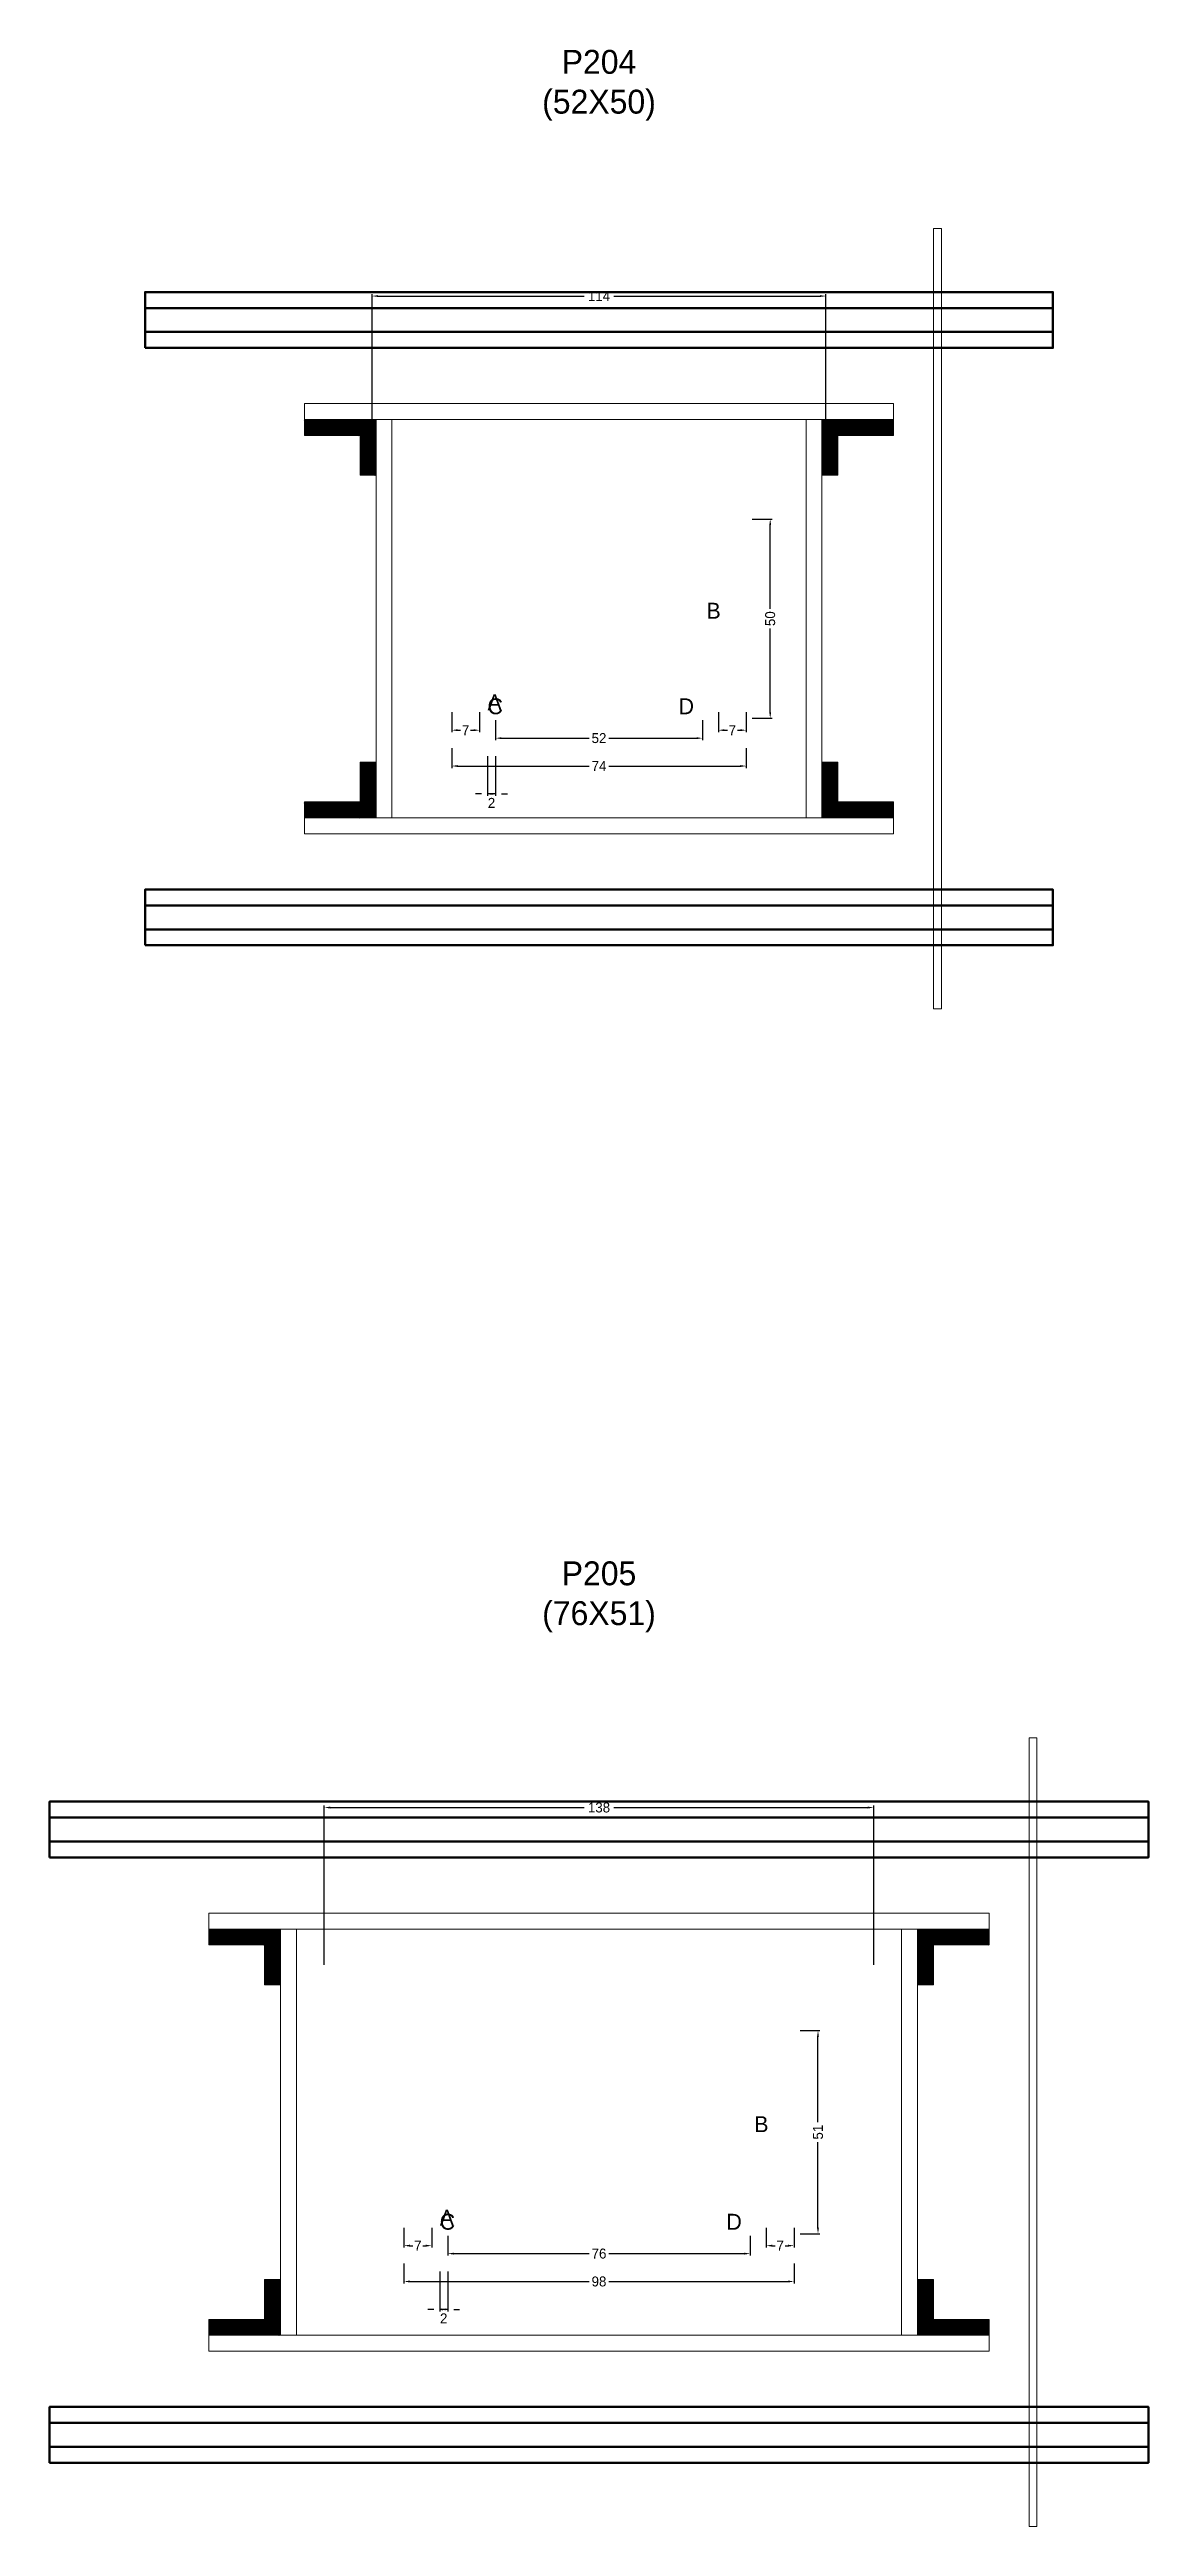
# Model space of a CAD drawing. Header units: centimetres. Extents: x -10500 to 4147, y -7606 to 295.
# Drawn here: x -138 to 138, y -2619 to -1997 of the extents above; entities that cross this region are included whole.
import ezdxf

# ---------------------------------------------------------------- set-up
doc = ezdxf.new("R2010")
doc.units = ezdxf.units.CM
for name, color, linetype in [('COTA', 241, 'Continuous'), ('GRAVATA', 224, 'Continuous'), ('Hachura', 251, 'Continuous'), ('NOMENCLATURA', 7, 'Continuous'), ('SARRAFO', 251, 'Continuous')]:
    doc.layers.add(name, color=color, linetype=linetype)
doc.dimstyles.new('cotax2', dxfattribs={"dimtxt": 2.5, "dimasz": 1.5, "dimexe": 0.5, "dimexo": 0.5, "dimgap": 0.5, "dimtad": 1, "dimcen": 2.5, "dimazin": 3, "dimtfac": 1, "dimtmove": 0, "dimatfit": 3})

msp = doc.modelspace()

# ---------------------------------------------------------------- texts
at = {"layer": 'NOMENCLATURA'}
for s, p in [('B', (27, -2140)), ('A', (-28, -2163)), ('C', (-28, -2164)), ('D', (20, -2164)), ('B', (39, -2520)), ('A', (-40, -2543.5)), ('C', (-40, -2544.5)), ('D', (32, -2544.5))]:
    msp.add_text(s, height=4, dxfattribs=at).set_placement(p)
at = {"layer": 'NOMENCLATURA', "char_height": 6, "attachment_point": 8}
for s, insert in [('P204\\P(52X50)', (0, -2015)), ('P205\\P(76X51)', (0, -2394.5))]:
    msp.add_mtext(s, dxfattribs=dict(at, insert=insert))

# ---------------------------------------------------------------- blocks, each defined once
blk = doc.blocks.new('_CLOSEDFILLED')
at = {"color": 0, "linetype": 'BYBLOCK'}
blk.add_solid([(-1, 0.16), (0, 0), (-1, -0.16)], dxfattribs=at)
blk = doc.blocks.new('*D196')
for p, q in [((-49, -2553), (-49, -2558)), ((49, -2553), (49, -2558)), ((-47.5, -2557.5), (-2.5, -2557.5)), ((2.5, -2557.5), (47.5, -2557.5))]:
    blk.add_line(p, q)
at = {"layer": 'Defpoints'}
for p in [(-49, -2552.5), (49, -2552.5), (-49, -2557.5)]:
    blk.add_point(p, dxfattribs=at)
at = {"layer": 'COTA', "xscale": 1.5, "yscale": 1.5, "rotation": 180}
blk.add_blockref('_CLOSEDFILLED', (-49, -2557.5), dxfattribs=at)
at = {"layer": 'COTA', "xscale": 1.5, "yscale": 1.5}
blk.add_blockref('_CLOSEDFILLED', (49, -2557.5), dxfattribs=at)
at = {"layer": 'COTA', "insert": (0, -2557.5), "char_height": 2.5, "attachment_point": 5}
blk.add_mtext('98', dxfattribs=at)
blk = doc.blocks.new('*D197')
for p, q in [((-38, -2546), (-38, -2551)), ((38, -2546), (38, -2551)), ((-36.5, -2550.5), (-2.5, -2550.5)), ((2.5, -2550.5), (36.5, -2550.5))]:
    blk.add_line(p, q)
at = {"layer": 'Defpoints'}
for p in [(-38, -2545.5), (38, -2545.5), (-38, -2550.5)]:
    blk.add_point(p, dxfattribs=at)
at = {"layer": 'COTA', "xscale": 1.5, "yscale": 1.5, "rotation": 180}
blk.add_blockref('_CLOSEDFILLED', (-38, -2550.5), dxfattribs=at)
at = {"layer": 'COTA', "xscale": 1.5, "yscale": 1.5}
blk.add_blockref('_CLOSEDFILLED', (38, -2550.5), dxfattribs=at)
at = {"layer": 'COTA', "insert": (0, -2550.5), "char_height": 2.5, "attachment_point": 5}
blk.add_mtext('76', dxfattribs=at)
blk = doc.blocks.new('*D198')
for p, q in [((50.5, -2494.5), (55.5, -2494.5)), ((55, -2517.5), (55, -2496)), ((55, -2544), (55, -2522.5)), ((50.5, -2545.5), (55.5, -2545.5))]:
    blk.add_line(p, q)
at = {"layer": 'Defpoints'}
for p in [(50, -2494.5), (50, -2545.5), (55, -2545.5)]:
    blk.add_point(p, dxfattribs=at)
at = {"layer": 'COTA', "xscale": 1.5, "yscale": 1.5}
for p, rotation in [((55, -2494.5), 90), ((55, -2545.5), 270)]:
    blk.add_blockref('_CLOSEDFILLED', p, dxfattribs=dict(at, rotation=rotation))
at = {"layer": 'COTA', "insert": (55, -2520), "char_height": 2.5, "attachment_point": 5, "rotation": 90}
blk.add_mtext('51', dxfattribs=at)
blk = doc.blocks.new('*D199')
for p, q in [((-49, -2544), (-49, -2549)), ((-47.5, -2548.5), (-46.75, -2548.5)), ((-44.25, -2548.5), (-43.5, -2548.5)), ((-42, -2544), (-42, -2549))]:
    blk.add_line(p, q)
at = {"layer": 'Defpoints'}
for p in [(-49, -2543.5), (-42, -2543.5), (-49, -2548.5)]:
    blk.add_point(p, dxfattribs=at)
at = {"layer": 'COTA', "xscale": 1.5, "yscale": 1.5, "rotation": 180}
blk.add_blockref('_CLOSEDFILLED', (-49, -2548.5), dxfattribs=at)
at = {"layer": 'COTA', "xscale": 1.5, "yscale": 1.5}
blk.add_blockref('_CLOSEDFILLED', (-42, -2548.5), dxfattribs=at)
at = {"layer": 'COTA', "insert": (-45.5, -2548.5), "char_height": 2.5, "attachment_point": 5}
blk.add_mtext('7', dxfattribs=at)
blk = doc.blocks.new('*D200')
for p, q in [((42, -2544), (42, -2549)), ((43.5, -2548.5), (44.25, -2548.5)), ((46.75, -2548.5), (47.5, -2548.5)), ((49, -2544), (49, -2549))]:
    blk.add_line(p, q)
at = {"layer": 'Defpoints'}
for p in [(42, -2543.5), (49, -2543.5), (42, -2548.5)]:
    blk.add_point(p, dxfattribs=at)
at = {"layer": 'COTA', "xscale": 1.5, "yscale": 1.5, "rotation": 180}
blk.add_blockref('_CLOSEDFILLED', (42, -2548.5), dxfattribs=at)
at = {"layer": 'COTA', "xscale": 1.5, "yscale": 1.5}
blk.add_blockref('_CLOSEDFILLED', (49, -2548.5), dxfattribs=at)
at = {"layer": 'COTA', "insert": (45.5, -2548.5), "char_height": 2.5, "attachment_point": 5}
blk.add_mtext('7', dxfattribs=at)
blk = doc.blocks.new('*D201')
for p, q in [((-69, -2478), (-69, -2438)), ((-67.5, -2438.5), (-3.75, -2438.5)), ((3.75, -2438.5), (67.5, -2438.5)), ((69, -2478), (69, -2438))]:
    blk.add_line(p, q)
at = {"layer": 'Defpoints'}
for p in [(-69, -2438.5), (-69, -2478.5), (69, -2478.5)]:
    blk.add_point(p, dxfattribs=at)
at = {"layer": 'COTA', "xscale": 1.5, "yscale": 1.5, "rotation": 180}
blk.add_blockref('_CLOSEDFILLED', (-69, -2438.5), dxfattribs=at)
at = {"layer": 'COTA', "xscale": 1.5, "yscale": 1.5}
blk.add_blockref('_CLOSEDFILLED', (69, -2438.5), dxfattribs=at)
at = {"layer": 'COTA', "insert": (0, -2438.5), "char_height": 2.5, "attachment_point": 5}
blk.add_mtext('138', dxfattribs=at)
blk = doc.blocks.new('*D170')
for p, q in [((-37, -2172.5), (-37, -2177.5)), ((37, -2172.5), (37, -2177.5)), ((-35.5, -2177), (-2.5, -2177)), ((2.5, -2177), (35.5, -2177))]:
    blk.add_line(p, q)
at = {"layer": 'Defpoints'}
for p in [(-37, -2172), (37, -2172), (-37, -2177)]:
    blk.add_point(p, dxfattribs=at)
at = {"layer": 'COTA', "xscale": 1.5, "yscale": 1.5, "rotation": 180}
blk.add_blockref('_CLOSEDFILLED', (-37, -2177), dxfattribs=at)
at = {"layer": 'COTA', "xscale": 1.5, "yscale": 1.5}
blk.add_blockref('_CLOSEDFILLED', (37, -2177), dxfattribs=at)
at = {"layer": 'COTA', "insert": (0, -2177), "char_height": 2.5, "attachment_point": 5}
blk.add_mtext('74', dxfattribs=at)
blk = doc.blocks.new('*D171')
for p, q in [((-26, -2165.5), (-26, -2170.5)), ((-24.5, -2170), (-2.5, -2170)), ((2.5, -2170), (24.5, -2170)), ((26, -2165.5), (26, -2170.5))]:
    blk.add_line(p, q)
at = {"layer": 'Defpoints'}
for p in [(-26, -2165), (-26, -2170), (26, -2165)]:
    blk.add_point(p, dxfattribs=at)
at = {"layer": 'COTA', "xscale": 1.5, "yscale": 1.5, "rotation": 180}
blk.add_blockref('_CLOSEDFILLED', (-26, -2170), dxfattribs=at)
at = {"layer": 'COTA', "xscale": 1.5, "yscale": 1.5}
blk.add_blockref('_CLOSEDFILLED', (26, -2170), dxfattribs=at)
at = {"layer": 'COTA', "insert": (0, -2170), "char_height": 2.5, "attachment_point": 5}
blk.add_mtext('52', dxfattribs=at)
blk = doc.blocks.new('*D172')
for p, q in [((38.5, -2115), (43.5, -2115)), ((43, -2137.5), (43, -2116.5)), ((43, -2163.5), (43, -2142.5)), ((38.5, -2165), (43.5, -2165))]:
    blk.add_line(p, q)
at = {"layer": 'Defpoints'}
for p in [(38, -2115), (38, -2165), (43, -2165)]:
    blk.add_point(p, dxfattribs=at)
at = {"layer": 'COTA', "xscale": 1.5, "yscale": 1.5}
for p, rotation in [((43, -2115), 90), ((43, -2165), 270)]:
    blk.add_blockref('_CLOSEDFILLED', p, dxfattribs=dict(at, rotation=rotation))
at = {"layer": 'COTA', "insert": (43, -2140), "char_height": 2.5, "attachment_point": 5, "rotation": 90}
blk.add_mtext('50', dxfattribs=at)
blk = doc.blocks.new('*D173')
for p, q in [((-37, -2163.5), (-37, -2168.5)), ((-30, -2163.5), (-30, -2168.5)), ((-35.5, -2168), (-34.75, -2168)), ((-32.25, -2168), (-31.5, -2168))]:
    blk.add_line(p, q)
at = {"layer": 'Defpoints'}
for p in [(-37, -2163), (-30, -2163), (-37, -2168)]:
    blk.add_point(p, dxfattribs=at)
at = {"layer": 'COTA', "xscale": 1.5, "yscale": 1.5, "rotation": 180}
blk.add_blockref('_CLOSEDFILLED', (-37, -2168), dxfattribs=at)
at = {"layer": 'COTA', "xscale": 1.5, "yscale": 1.5}
blk.add_blockref('_CLOSEDFILLED', (-30, -2168), dxfattribs=at)
at = {"layer": 'COTA', "insert": (-33.5, -2168), "char_height": 2.5, "attachment_point": 5}
blk.add_mtext('7', dxfattribs=at)
blk = doc.blocks.new('*D174')
for p, q in [((30, -2163.5), (30, -2168.5)), ((37, -2163.5), (37, -2168.5)), ((31.5, -2168), (32.25, -2168)), ((34.75, -2168), (35.5, -2168))]:
    blk.add_line(p, q)
at = {"layer": 'Defpoints'}
for p in [(30, -2163), (37, -2163), (30, -2168)]:
    blk.add_point(p, dxfattribs=at)
at = {"layer": 'COTA', "xscale": 1.5, "yscale": 1.5, "rotation": 180}
blk.add_blockref('_CLOSEDFILLED', (30, -2168), dxfattribs=at)
at = {"layer": 'COTA', "xscale": 1.5, "yscale": 1.5}
blk.add_blockref('_CLOSEDFILLED', (37, -2168), dxfattribs=at)
at = {"layer": 'COTA', "insert": (33.5, -2168), "char_height": 2.5, "attachment_point": 5}
blk.add_mtext('7', dxfattribs=at)
blk = doc.blocks.new('*D175')
for p, q in [((-57, -2098.5), (-57, -2058.5)), ((-55.5, -2059), (-3.75, -2059)), ((3.75, -2059), (55.5, -2059)), ((57, -2098.5), (57, -2058.5))]:
    blk.add_line(p, q)
at = {"layer": 'Defpoints'}
for p in [(-57, -2059), (-57, -2099), (57, -2099)]:
    blk.add_point(p, dxfattribs=at)
at = {"layer": 'COTA', "xscale": 1.5, "yscale": 1.5, "rotation": 180}
blk.add_blockref('_CLOSEDFILLED', (-57, -2059), dxfattribs=at)
at = {"layer": 'COTA', "xscale": 1.5, "yscale": 1.5}
blk.add_blockref('_CLOSEDFILLED', (57, -2059), dxfattribs=at)
at = {"layer": 'COTA', "insert": (0, -2059), "char_height": 2.5, "attachment_point": 5}
blk.add_mtext('114', dxfattribs=at)

# ---------------------------------------------------------------- dimensions: what is measured, and where the dimension line sits
at = {"layer": 'COTA'}
for base, p1, p2, picture, middle in [((-57, -2059), (-57, -2099), (57, -2099), '*D175', (0, -2059)), ((-37, -2168), (-37, -2163), (-30, -2163), '*D173', (-33.5, -2168)), ((30, -2168), (30, -2163), (37, -2163), '*D174', (33.5, -2168)), ((-26, -2170), (-26, -2165), (26, -2165), '*D171', (0, -2170)), ((-37, -2177), (-37, -2172), (37, -2172), '*D170', (0, -2177)), ((-69, -2438.5), (-69, -2478.5), (69, -2478.5), '*D201', (0, -2438.5)), ((-49, -2548.5), (-49, -2543.5), (-42, -2543.5), '*D199', (-45.5, -2548.5)), ((42, -2548.5), (42, -2543.5), (49, -2543.5), '*D200', (45.5, -2548.5)), ((-38, -2550.5), (-38, -2545.5), (38, -2545.5), '*D197', (0, -2550.5)), ((-49, -2557.5), (-49, -2552.5), (49, -2552.5), '*D196', (0, -2557.5))]:
    dim = msp.add_linear_dim(base=base, p1=p1, p2=p2, dimstyle='cotax2', dxfattribs=at)
    dim.commit()
    dim.dimension.update_dxf_attribs({"geometry": picture, "text_midpoint": middle})
for base, p1, p2, picture, middle in [((43, -2165), (38, -2165), (38, -2115), '*D172', (43, -2140)), ((55, -2545.5), (50, -2545.5), (50, -2494.5), '*D198', (55, -2520))]:
    dim = msp.add_linear_dim(base=base, p1=p1, p2=p2, angle=90, dimstyle='cotax2', dxfattribs=at)
    dim.commit()
    dim.dimension.update_dxf_attribs({"geometry": picture, "text_midpoint": middle})
for base, p1, p2 in [((-26, -2184), (-26, -2174), (-28, -2174)), ((-38, -2564.5), (-38, -2554.5), (-40, -2554.5))]:
    msp.add_linear_dim(base=base, p1=p1, p2=p2, dimstyle='cotax2', dxfattribs=at).render()

# ---------------------------------------------------------------- hatches: boundary and pattern name
at = {"layer": 'SARRAFO'}
h = msp.add_hatch(dxfattribs=at)
h.set_pattern_fill('SOLID', scale=2)
h.paths.add_polyline_path([(-74, -2094), (-60, -2094), (-60, -2090), (-74, -2090)])
h = msp.add_hatch(dxfattribs=at)
h.set_pattern_fill('SOLID', scale=2)
h.paths.add_polyline_path([(-60, -2104), (-56, -2104), (-56, -2090), (-60, -2090)])
h = msp.add_hatch(dxfattribs=at)
h.set_pattern_fill('SOLID', scale=2)
h.paths.add_polyline_path([(56, -2104), (60, -2104), (60, -2090), (56, -2090)])
h = msp.add_hatch(dxfattribs=at)
h.set_pattern_fill('SOLID', scale=2)
h.paths.add_polyline_path([(60, -2094), (74, -2094), (74, -2090), (60, -2090)])
h = msp.add_hatch(dxfattribs=at)
h.set_pattern_fill('SOLID', scale=2)
h.paths.add_polyline_path([(-60, -2190), (-56, -2190), (-56, -2176), (-60, -2176)])
h = msp.add_hatch(dxfattribs=at)
h.set_pattern_fill('SOLID', scale=2)
h.paths.add_polyline_path([(56, -2190), (60, -2190), (60, -2176), (56, -2176)])
h = msp.add_hatch(dxfattribs=at)
h.set_pattern_fill('SOLID', scale=2)
h.paths.add_polyline_path([(-74, -2190), (-60, -2190), (-60, -2186), (-74, -2186)])
h = msp.add_hatch(dxfattribs=at)
h.set_pattern_fill('SOLID', scale=2)
h.paths.add_polyline_path([(60, -2190), (74, -2190), (74, -2186), (60, -2186)])
h = msp.add_hatch(dxfattribs=at)
h.set_pattern_fill('SOLID', scale=2)
h.paths.add_polyline_path([(-98, -2473), (-84, -2473), (-84, -2469), (-98, -2469)])
h = msp.add_hatch(dxfattribs=at)
h.set_pattern_fill('SOLID', scale=2)
h.paths.add_polyline_path([(-84, -2483), (-80, -2483), (-80, -2469), (-84, -2469)])
h = msp.add_hatch(dxfattribs=at)
h.set_pattern_fill('SOLID', scale=2)
h.paths.add_polyline_path([(80, -2483), (84, -2483), (84, -2469), (80, -2469)])
h = msp.add_hatch(dxfattribs=at)
h.set_pattern_fill('SOLID', scale=2)
h.paths.add_polyline_path([(84, -2473), (98, -2473), (98, -2469), (84, -2469)])
h = msp.add_hatch(dxfattribs=at)
h.set_pattern_fill('SOLID', scale=2)
h.paths.add_polyline_path([(-84, -2571), (-80, -2571), (-80, -2557), (-84, -2557)])
h = msp.add_hatch(dxfattribs=at)
h.set_pattern_fill('SOLID', scale=2)
h.paths.add_polyline_path([(80, -2571), (84, -2571), (84, -2557), (80, -2557)])
h = msp.add_hatch(dxfattribs=at)
h.set_pattern_fill('SOLID', scale=2)
h.paths.add_polyline_path([(-98, -2571), (-84, -2571), (-84, -2567), (-98, -2567)])
h = msp.add_hatch(dxfattribs=at)
h.set_pattern_fill('SOLID', scale=2)
h.paths.add_polyline_path([(84, -2571), (98, -2571), (98, -2567), (84, -2567)])

# ---------------------------------------------------------------- linework, layer by layer
at = {"layer": 'GRAVATA', "lineweight": 50}
for points in [[(-114, -2072), (114, -2072), (114, -2058), (-114, -2058)], [(-114, -2068), (114, -2068), (114, -2062), (-114, -2062)], [(-114, -2222), (114, -2222), (114, -2208), (-114, -2208)], [(-114, -2218), (114, -2218), (114, -2212), (-114, -2212)], [(-138, -2451), (138, -2451), (138, -2437), (-138, -2437)], [(-138, -2447), (138, -2447), (138, -2441), (-138, -2441)], [(-138, -2603), (138, -2603), (138, -2589), (-138, -2589)], [(-138, -2599), (138, -2599), (138, -2593), (-138, -2593)]]:
    msp.add_lwpolyline(points, close=True, dxfattribs=at)
at = {"layer": 'Hachura', "lineweight": 13}
for points in [[(84, -2238), (86, -2238), (86, -2042), (84, -2042)], [(108, -2619), (110, -2619), (110, -2421), (108, -2421)]]:
    msp.add_lwpolyline(points, close=True, dxfattribs=at)
at = {"layer": 'Hachura', "lineweight": 18}
for points in [[(-74, -2090), (74, -2090), (74, -2086), (-74, -2086)], [(-56, -2190), (-52, -2190), (-52, -2090), (-56, -2090)], [(52, -2190), (56, -2190), (56, -2090), (52, -2090)], [(-74, -2194), (74, -2194), (74, -2190), (-74, -2190)], [(-98, -2469), (98, -2469), (98, -2465), (-98, -2465)], [(-80, -2571), (-76, -2571), (-76, -2469), (-80, -2469)], [(76, -2571), (80, -2571), (80, -2469), (76, -2469)], [(-98, -2575), (98, -2575), (98, -2571), (-98, -2571)]]:
    msp.add_lwpolyline(points, close=True, dxfattribs=at)
at = {"layer": 'SARRAFO', "lineweight": 13}
for points in [[(-74, -2094), (-60, -2094), (-60, -2090), (-74, -2090)], [(-60, -2104), (-56, -2104), (-56, -2090), (-60, -2090)], [(56, -2104), (60, -2104), (60, -2090), (56, -2090)], [(60, -2094), (74, -2094), (74, -2090), (60, -2090)], [(-60, -2190), (-56, -2190), (-56, -2176), (-60, -2176)], [(56, -2190), (60, -2190), (60, -2176), (56, -2176)], [(-74, -2190), (-60, -2190), (-60, -2186), (-74, -2186)], [(60, -2190), (74, -2190), (74, -2186), (60, -2186)], [(-98, -2473), (-84, -2473), (-84, -2469), (-98, -2469)], [(-84, -2483), (-80, -2483), (-80, -2469), (-84, -2469)], [(80, -2483), (84, -2483), (84, -2469), (80, -2469)], [(84, -2473), (98, -2473), (98, -2469), (84, -2469)], [(-84, -2571), (-80, -2571), (-80, -2557), (-84, -2557)], [(80, -2571), (84, -2571), (84, -2557), (80, -2557)], [(-98, -2571), (-84, -2571), (-84, -2567), (-98, -2567)], [(84, -2571), (98, -2571), (98, -2567), (84, -2567)]]:
    msp.add_lwpolyline(points, close=True, dxfattribs=at)

msp.set_redraw_order([(e.dxf.handle, doc.entitydb.next_handle()) for e in msp.query("TEXT MTEXT ATTDEF DIMENSION ARC_DIMENSION")])  # texts and dimensions are drawn at this point

doc.saveas('drawing.dxf')
